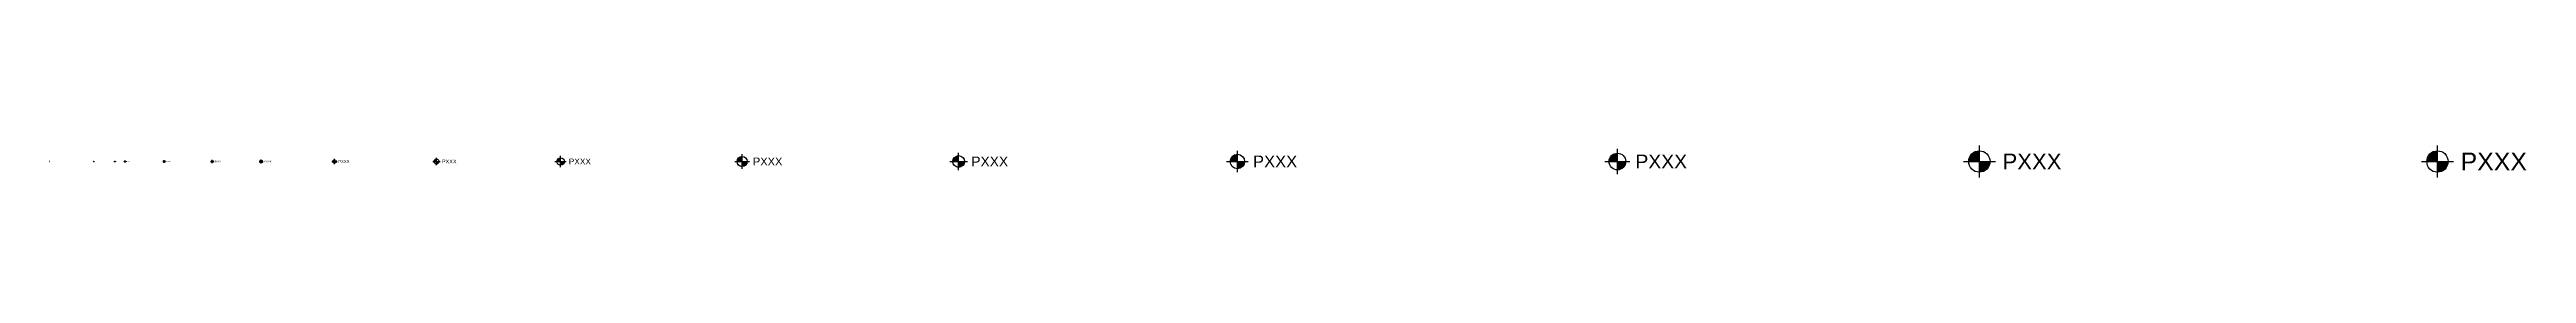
# Model space of a CAD drawing. Header units: millimetres. Extents: x 20588 to 267277, y 8853 to 162867.
# Drawn here: x 20588 to 145684, y 9997 to 11611 of the extents above; entities that cross this region are included whole.
import ezdxf
from ezdxf.enums import TextEntityAlignment as Align

# ---------------------------------------------------------------- set-up
doc = ezdxf.new("R2010")
doc.units = ezdxf.units.MM
doc.header["$MEASUREMENT"] = 0
for name, color, linetype in [('Ano_Tag_Coordinate', 95, 'Continuous'), ('Ano_Tag_Lvl', 95, 'Continuous'), ('Txt_Ano', 95, 'Continuous')]:
    doc.layers.add(name, color=color, linetype=linetype)
doc.layers.add('Hth_Level Tag', color=202, linetype='Continuous', lineweight=13)
doc.styles.add('ARIAL', font='arial.ttf')

# ---------------------------------------------------------------- blocks, each defined once
blk = doc.blocks.new('Ano_Tag_Coordinate')
at = {"layer": 'Hth_Level Tag', "linetype": 'ByBlock'}
h = blk.add_hatch(color=256, dxfattribs=at)
h.dxf.hatch_style = 1
h.paths.add_polyline_path([(-1301, 0), (0, 0), (0, 1301, 0.4142136)])
h = blk.add_hatch(color=256, dxfattribs=at)
h.dxf.hatch_style = 1
h.paths.add_polyline_path([(1301, 0), (0, 0), (0, -1301, 0.4142136)])
at = {"layer": 'Ano_Tag_Lvl', "linetype": 'ByBlock'}
for points in [[(-1951, 0), (1951, 0)], [(0, -1951), (0, 1951)]]:
    blk.add_lwpolyline(points, dxfattribs=at)
blk.add_circle((0, 0), 1301, dxfattribs=at)
at = {"layer": 'Txt_Ano', "style": 'ARIAL'}
blk.add_attdef('PXXX', text='', height=2000, dxfattribs=at).set_placement((2820, 0), align=Align.MIDDLE_LEFT)

msp = doc.modelspace()

# ---------------------------------------------------------------- block references
at = {"layer": 'Ano_Tag_Coordinate'}
ref = msp.add_blockref('Ano_Tag_Coordinate', (80579.4, 10803.6, 0), dxfattribs=dict(at, xscale=0.2791970802919808, yscale=0.2791970802919808, zscale=0.2791970802919808))
ref.add_attrib('PXXX', 'PXXX', dxfattribs={"layer": 'Txt_Ano', "height": 600, "style": 'ARIAL'}).set_placement((81366.8, 10803.8, 0), align=Align.MIDDLE_LEFT)
ref = msp.add_blockref('Ano_Tag_Coordinate', (99772, 10803.6, 0), dxfattribs=dict(at, xscale=0.322627737226289, yscale=0.322627737226289, zscale=0.322627737226289))
ref.add_attrib('PXXX', 'PXXX', dxfattribs={"layer": 'Txt_Ano', "height": 700, "style": 'ARIAL'}).set_placement((100681.9, 10803.8, 0), align=Align.MIDDLE_LEFT)
ref = msp.add_blockref('Ano_Tag_Coordinate', (118053.6, 10803.6, 0), dxfattribs=dict(at, xscale=0.413625304136271, yscale=0.413625304136271, zscale=0.413625304136271))
ref.add_attrib('PXXX', 'PXXX', dxfattribs={"layer": 'Txt_Ano', "height": 800, "style": 'ARIAL'}).set_placement((119220.2, 10803.8, 0), align=Align.MIDDLE_LEFT)
ref = msp.add_blockref('Ano_Tag_Coordinate', (141190.3, 10803.6), dxfattribs=dict(at, xscale=0.413625304136271, yscale=0.413625304136271, zscale=0.413625304136271))
ref.add_attrib('PXXX', 'PXXX', dxfattribs={"layer": 'Txt_Ano', "height": 900, "style": 'ARIAL'}).set_placement((142356.8, 10803.8), align=Align.MIDDLE_LEFT)
ref = msp.add_blockref('Ano_Tag_Coordinate', (20593.1, 10803.6, 0), dxfattribs=dict(at, xscale=0.002767901585315051, yscale=0.002767901585315051, zscale=0.002767901585315051))
ref.add_attrib('PXXX', 'PXXX', dxfattribs={"layer": 'Txt_Ano', "height": 4, "style": 'ARIAL'}).set_placement((20600.9, 10803.6, 0), align=Align.MIDDLE_LEFT)
ref = msp.add_blockref('Ano_Tag_Coordinate', (22823.4, 10803.6, 0), dxfattribs=dict(at, xscale=0.006512709612511919, yscale=0.006512709612511919, zscale=0.006512709612511919))
ref.add_attrib('PXXX', 'PXXX', dxfattribs={"layer": 'Txt_Ano', "height": 10, "style": 'ARIAL'}).set_placement((22841.7, 10803.6, 0), align=Align.MIDDLE_LEFT)
ref = msp.add_blockref('Ano_Tag_Coordinate', (23886.8, 10803.6, 0), dxfattribs=dict(at, xscale=0.01262141496563183, yscale=0.01262141496563183, zscale=0.01262141496563183))
ref.add_attrib('PXXX', 'PXXX', dxfattribs={"layer": 'Txt_Ano', "height": 20, "style": 'ARIAL'}).set_placement((23922.4, 10803.6, 0), align=Align.MIDDLE_LEFT)
ref = msp.add_blockref('Ano_Tag_Coordinate', (24400.8, 10803.6), dxfattribs=dict(at, xscale=0.02368884314937789, yscale=0.02368884314937789, zscale=0.02368884314937789))
ref.add_attrib('PXXX', 'PXXX', dxfattribs={"layer": 'Txt_Ano', "height": 40, "style": 'ARIAL'}).set_placement((24467.6, 10803.6), align=Align.MIDDLE_LEFT)
ref = msp.add_blockref('Ano_Tag_Coordinate', (26383.3, 10803.6, 0), dxfattribs=dict(at, xscale=0.03453687585563443, yscale=0.03453687585563443, zscale=0.03453687585563443))
ref.add_attrib('PXXX', 'PXXX', dxfattribs={"layer": 'Txt_Ano', "height": 60, "style": 'ARIAL'}).set_placement((26480.7, 10803.7, 0), align=Align.MIDDLE_LEFT)
ref = msp.add_blockref('Ano_Tag_Coordinate', (28809.5, 10803.6), dxfattribs=dict(at, xscale=0.04453365774533921, yscale=0.04453365774533921, zscale=0.04453365774533921))
ref.add_attrib('PXXX', 'PXXX', dxfattribs={"layer": 'Txt_Ano', "height": 80, "style": 'ARIAL'}).set_placement((28935.1, 10803.7), align=Align.MIDDLE_LEFT)
ref = msp.add_blockref('Ano_Tag_Coordinate', (31281.7, 10803.6, 0), dxfattribs=dict(at, xscale=0.05239253852392003, yscale=0.05239253852392003, zscale=0.05239253852392003))
ref.add_attrib('PXXX', 'PXXX', dxfattribs={"layer": 'Txt_Ano', "height": 100, "style": 'ARIAL'}).set_placement((31429.4, 10803.7, 0), align=Align.MIDDLE_LEFT)
ref = msp.add_blockref('Ano_Tag_Coordinate', (34975.8, 10803.6, 0), dxfattribs=dict(at, xscale=0.07018758237023195, yscale=0.07018758237023195, zscale=0.07018758237023195))
ref.add_attrib('PXXX', 'PXXX', dxfattribs={"layer": 'Txt_Ano', "height": 150, "style": 'ARIAL'}).set_placement((35173.7, 10803.7, 0), align=Align.MIDDLE_LEFT)
ref = msp.add_blockref('Ano_Tag_Coordinate', (40134.4, 10803.6, 0), dxfattribs=dict(at, xscale=0.0945985401459898, yscale=0.0945985401459898, zscale=0.0945985401459898))
ref.add_attrib('PXXX', 'PXXX', dxfattribs={"layer": 'Txt_Ano', "height": 200, "style": 'ARIAL'}).set_placement((40401.2, 10803.7, 0), align=Align.MIDDLE_LEFT)
ref = msp.add_blockref('Ano_Tag_Coordinate', (46399.9, 10803.6, 0), dxfattribs=dict(at, xscale=0.1463909164639091, yscale=0.1463909164639091, zscale=0.1463909164639091))
ref.add_attrib('PXXX', 'PXXX', dxfattribs={"layer": 'Txt_Ano', "height": 300, "style": 'ARIAL'}).set_placement((46812.8, 10803.7, 0), align=Align.MIDDLE_LEFT)
ref = msp.add_blockref('Ano_Tag_Coordinate', (55567.3, 10803.6), dxfattribs=dict(at, xscale=0.1925425790754397, yscale=0.1925425790754397, zscale=0.1925425790754397))
ref.add_attrib('PXXX', 'PXXX', dxfattribs={"layer": 'Txt_Ano', "height": 400, "style": 'ARIAL'}).set_placement((56110.4, 10803.7), align=Align.MIDDLE_LEFT)
ref = msp.add_blockref('Ano_Tag_Coordinate', (66500.8, 10803.6), dxfattribs=dict(at, xscale=0.2269096644667597, yscale=0.2269096644667597, zscale=0.2269096644667597))
ref.add_attrib('PXXX', 'PXXX', dxfattribs={"layer": 'Txt_Ano', "height": 500, "style": 'ARIAL'}).set_placement((67140.8, 10803.7), align=Align.MIDDLE_LEFT)

doc.saveas('drawing.dxf')
